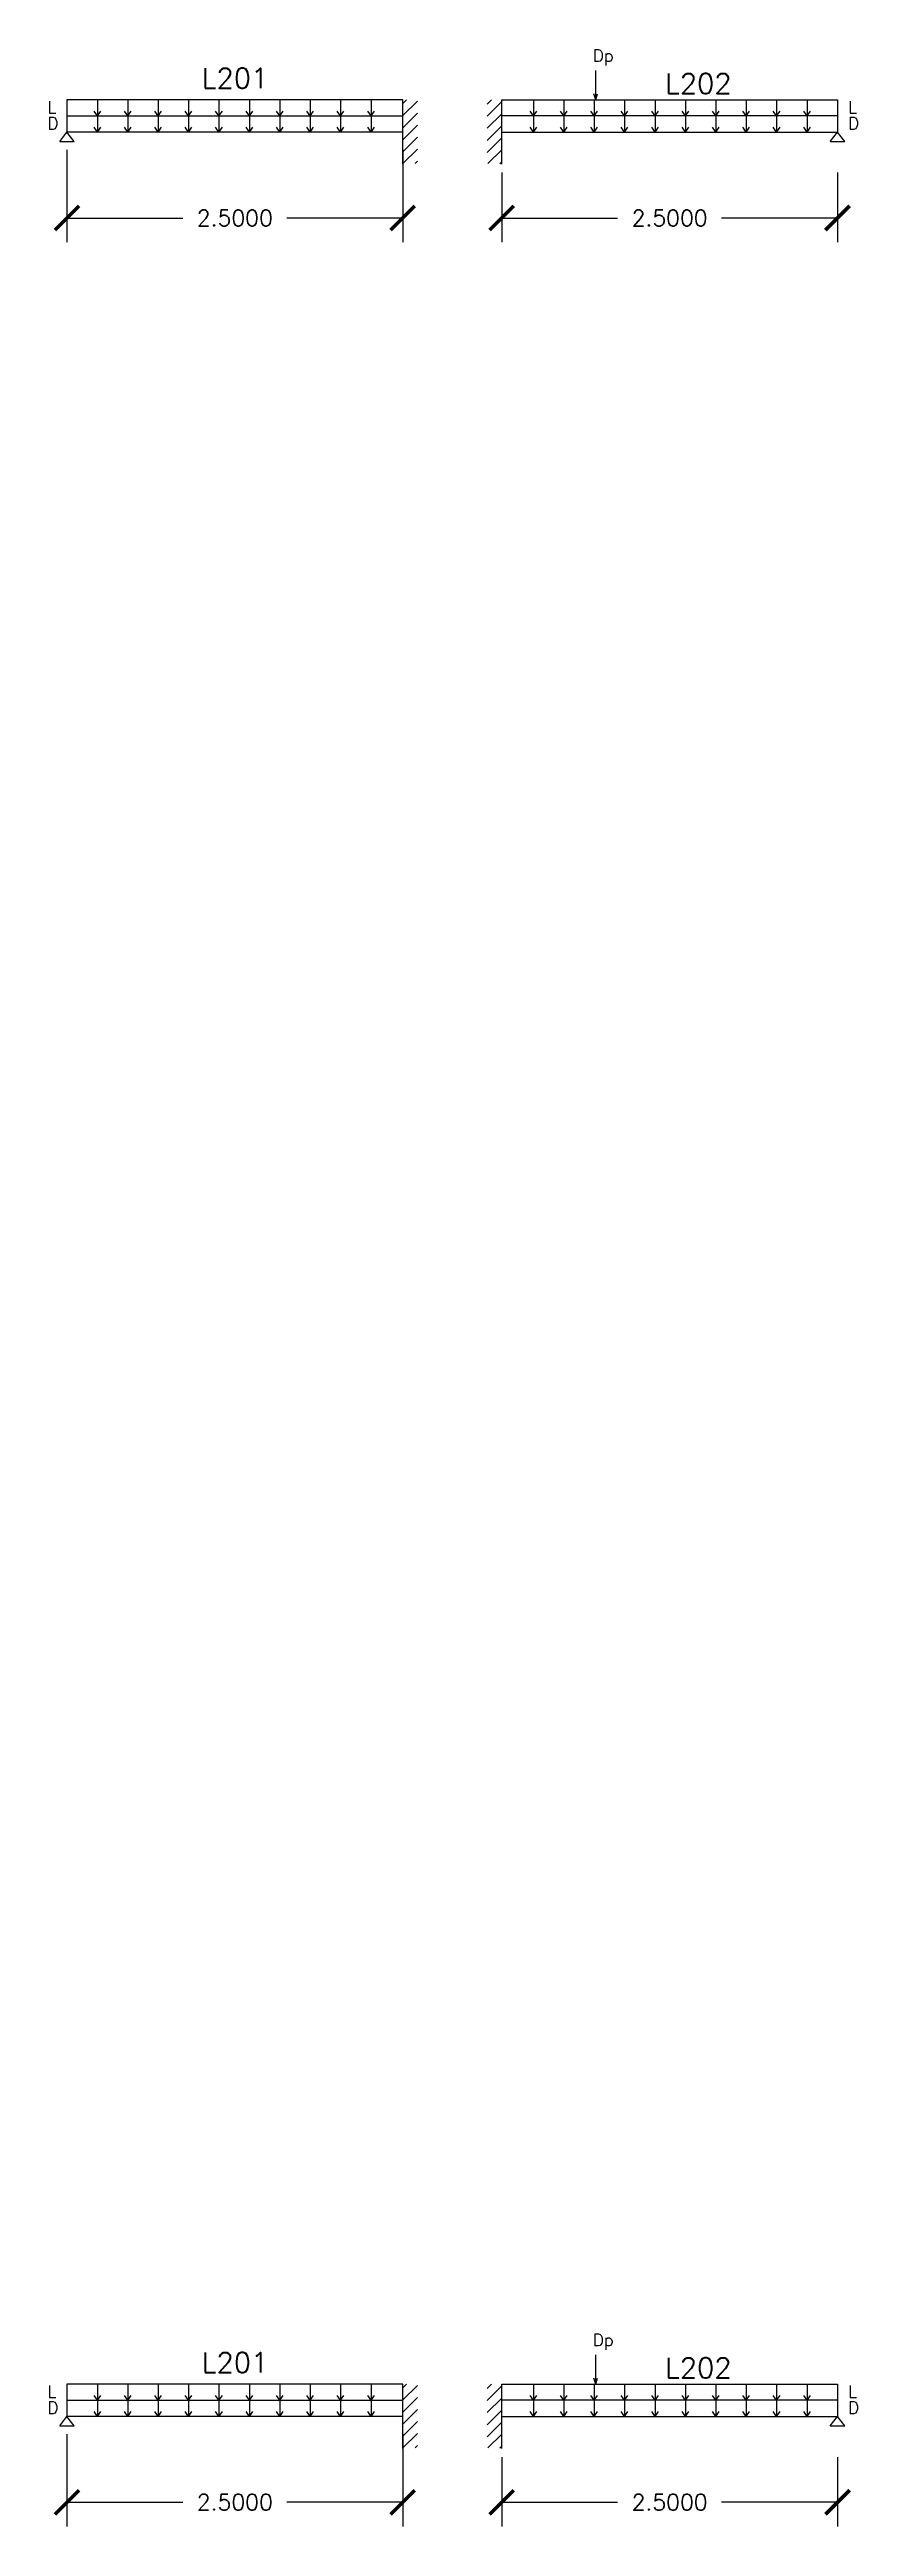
# Model space of a CAD drawing. Header units: inches. Extents: x 59 to 371, y 58 to 151.
# Drawn here: x 147.33 to 153.35, y 59.45 to 77.89 of the extents above; entities that cross this region are included whole.
import ezdxf

# ---------------------------------------------------------------- set-up
doc = ezdxf.new("R2010")
doc.units = ezdxf.units.IN
doc.header["$MEASUREMENT"] = 0
doc.layers.add('Textos', color=2, linetype='Continuous')
doc.styles.add('ROMANS', font='romans')
doc.styles.get("Standard").update_dxf_attribs({"font": 'arial.ttf'})
doc.dimstyles.get("Standard").update_dxf_attribs({"dimtxt": 0.18, "dimasz": 0.18, "dimexe": 0.18, "dimexo": 0.0625, "dimgap": 0.09, "dimtad": 0, "dimtih": 1, "dimtoh": 1, "dimdec": 4, "dimzin": 0, "dimdsep": 46, "dimtxsty": 'Standard', "dimcen": 0.09, "dimadec": 0, "dimazin": 0, "dimtfac": 1, "dimtdec": 4, "dimtofl": 0, "dimtmove": 0, "dimatfit": 3, "dimfxl": 0, "dimtolj": 1, "dimtzin": 0, "dimarcsym": 0})

msp = doc.modelspace()

# ---------------------------------------------------------------- texts
at = {"layer": 'Textos', "attachment_point": 1}
for s, insert, char_height in [('{\\Fromans|c0;Dp}', (151.37874, 77.88727), 0.09), ('{\\Fromans|c0;L201}', (148.46698, 77.74904), 0.15), ('{\\Fromans|c0;L202}', (151.91653, 77.70897), 0.15), ('{\\Fromans|c0;L}', (147.31778, 77.50273), 0.09), ('{\\Fromans|c0;L}', (153.2792, 77.50273), 0.09), ('{\\Fromans|c0;D}', (147.31778, 77.38284), 0.09), ('{\\Fromans|c0;D}', (153.2792, 77.38284), 0.09), ('{\\Fromans|c0;Dp}', (151.37874, 60.88069), 0.09), ('{\\Fromans|c0;L201}', (148.46698, 60.74246), 0.15), ('{\\Fromans|c0;L202}', (151.91653, 60.70239), 0.15), ('{\\Fromans|c0;L}', (147.31778, 60.49615), 0.09), ('{\\Fromans|c0;L}', (153.2792, 60.49615), 0.09), ('{\\Fromans|c0;D}', (147.31778, 60.37625), 0.09), ('{\\Fromans|c0;D}', (153.2792, 60.37625), 0.09)]:
    msp.add_mtext_dynamic_manual_height_columns(s, width=1.5108726, gutter_width=12.5, heights=[0], dxfattribs=dict(at, insert=insert, char_height=char_height))

# ---------------------------------------------------------------- blocks, each defined once
blk = doc.blocks.new('_ARCHTICK')
at = {"color": 0, "linetype": 'ByBlock', "const_width": 0.15}
blk.add_lwpolyline([(-0.5, -0.5), (0.5, 0.5)], dxfattribs=at)
blk = doc.blocks.new('*D44')
at = {"color": 0, "lineweight": -2}
for p, q in [((147.463, 77.141), (147.463, 76.453)), ((149.963, 77.141), (149.963, 76.453))]:
    blk.add_line(p, q, dxfattribs=at)
at = {"color": 2, "lineweight": -2}
for p, q in [((147.463, 76.633), (148.326, 76.633)), ((149.963, 76.633), (149.1, 76.633))]:
    blk.add_line(p, q, dxfattribs=at)
at = {"layer": 'DEFPOINTS', "color": 0}
for p in [(147.463, 77.204), (149.963, 77.204), (149.963, 76.633)]:
    blk.add_point(p, dxfattribs=at)
at = {"color": 2, "lineweight": -2, "xscale": 0.18, "yscale": 0.18, "zscale": 0.18, "rotation": 180}
blk.add_blockref('_ARCHTICK', (147.463, 76.633), dxfattribs=at)
at = {"color": 2, "lineweight": -2, "xscale": 0.18, "yscale": 0.18, "zscale": 0.18}
blk.add_blockref('_ARCHTICK', (149.963, 76.633), dxfattribs=at)
at = {"color": 2, "insert": (148.713, 76.633), "char_height": 0.12, "attachment_point": 5, "style": 'ROMANS'}
blk.add_mtext('\\A1;2.5000', dxfattribs=at)
blk = doc.blocks.new('*D45')
at = {"color": 0, "lineweight": -2}
for p, q in [((150.7, 76.971), (150.7, 76.453)), ((153.2, 76.971), (153.2, 76.453))]:
    blk.add_line(p, q, dxfattribs=at)
at = {"color": 2, "lineweight": -2}
for p, q in [((150.7, 76.633), (151.563, 76.633)), ((153.2, 76.633), (152.337, 76.633))]:
    blk.add_line(p, q, dxfattribs=at)
at = {"layer": 'DEFPOINTS', "color": 0}
for p in [(150.7, 77.033), (153.2, 77.033), (153.2, 76.633)]:
    blk.add_point(p, dxfattribs=at)
at = {"color": 2, "lineweight": -2, "xscale": 0.18, "yscale": 0.18, "zscale": 0.18, "rotation": 180}
blk.add_blockref('_ARCHTICK', (150.7, 76.633), dxfattribs=at)
at = {"color": 2, "lineweight": -2, "xscale": 0.18, "yscale": 0.18, "zscale": 0.18}
blk.add_blockref('_ARCHTICK', (153.2, 76.633), dxfattribs=at)
at = {"color": 2, "insert": (151.95, 76.633), "char_height": 0.12, "attachment_point": 5, "style": 'ROMANS'}
blk.add_mtext('\\A1;2.5000', dxfattribs=at)
blk = doc.blocks.new('*D71')
at = {"color": 0, "lineweight": -2}
for p, q in [((147.463, 60.135), (147.463, 59.447)), ((149.963, 60.135), (149.963, 59.447))]:
    blk.add_line(p, q, dxfattribs=at)
at = {"color": 2, "lineweight": -2}
for p, q in [((147.463, 59.627), (148.326, 59.627)), ((149.963, 59.627), (149.1, 59.627))]:
    blk.add_line(p, q, dxfattribs=at)
at = {"layer": 'DEFPOINTS', "color": 0}
for p in [(147.463, 60.197), (149.963, 60.197), (149.963, 59.627)]:
    blk.add_point(p, dxfattribs=at)
at = {"color": 2, "lineweight": -2, "xscale": 0.18, "yscale": 0.18, "zscale": 0.18, "rotation": 180}
blk.add_blockref('_ARCHTICK', (147.463, 59.627), dxfattribs=at)
at = {"color": 2, "lineweight": -2, "xscale": 0.18, "yscale": 0.18, "zscale": 0.18}
blk.add_blockref('_ARCHTICK', (149.963, 59.627), dxfattribs=at)
at = {"color": 2, "insert": (148.713, 59.627), "char_height": 0.12, "attachment_point": 5, "style": 'ROMANS'}
blk.add_mtext('\\A1;2.5000', dxfattribs=at)
blk = doc.blocks.new('*D72')
at = {"color": 0, "lineweight": -2}
for p, q in [((150.7, 59.964), (150.7, 59.447)), ((153.2, 59.964), (153.2, 59.447))]:
    blk.add_line(p, q, dxfattribs=at)
at = {"color": 2, "lineweight": -2}
for p, q in [((150.7, 59.627), (151.563, 59.627)), ((153.2, 59.627), (152.337, 59.627))]:
    blk.add_line(p, q, dxfattribs=at)
at = {"layer": 'DEFPOINTS', "color": 0}
for p in [(150.7, 60.027), (153.2, 60.027), (153.2, 59.627)]:
    blk.add_point(p, dxfattribs=at)
at = {"color": 2, "lineweight": -2, "xscale": 0.18, "yscale": 0.18, "zscale": 0.18, "rotation": 180}
blk.add_blockref('_ARCHTICK', (150.7, 59.627), dxfattribs=at)
at = {"color": 2, "lineweight": -2, "xscale": 0.18, "yscale": 0.18, "zscale": 0.18}
blk.add_blockref('_ARCHTICK', (153.2, 59.627), dxfattribs=at)
at = {"color": 2, "insert": (151.95, 59.627), "char_height": 0.12, "attachment_point": 5, "style": 'ROMANS'}
blk.add_mtext('\\A1;2.5000', dxfattribs=at)

# ---------------------------------------------------------------- dimensions: what is measured, and where the dimension line sits
for base, p1, p2, picture, middle in [((149.96289, 76.63346), (147.46289, 77.20383), (149.96289, 77.20383), '*D44', (148.71289, 76.63346)), ((153.19977, 76.63346), (150.69977, 77.03347), (153.19977, 77.03347), '*D45', (151.94977, 76.63346)), ((149.96289, 59.62688), (147.46289, 60.19724), (149.96289, 60.19724), '*D71', (148.71289, 59.62688)), ((153.19977, 59.62688), (150.69977, 60.02689), (153.19977, 60.02689), '*D72', (151.94977, 59.62688))]:
    dim = msp.add_linear_dim(base=base, p1=p1, p2=p2, dimstyle='Standard', override={"dimtxt": 0.12, "dimtxsty": 'ROMANS', "dimblk": 'ARCHTICK', "dimsah": 0, "dimse1": 0, "dimse2": 0, "dimclrd": 2, "dimclrt": 2, "dimfxl": 1.25})
    dim.commit()
    dim.dimension.update_dxf_attribs({"geometry": picture, "text_midpoint": middle})

# ---------------------------------------------------------------- hatches: boundary and pattern name
h = msp.add_hatch()
h.set_pattern_fill('ANSI31', color=8, scale=0.02)
h.set_pattern_definition([(45, (-114.822755, -112.854237), (-0.04490128, 0.04490128), [])])
h.paths.add_polyline_path([(149.96289, 77.51305), (150.07171, 77.51305), (150.07171, 77.03781), (149.96289, 77.03781)])
h = msp.add_hatch()
h.set_pattern_fill('ANSI31', color=8, scale=0.02)
h.set_pattern_definition([(45, (-111.58587, -112.854237), (-0.04490128, 0.04490128), [])])
h.paths.add_polyline_path([(150.69977, 77.51305), (150.59096, 77.51305), (150.59096, 77.03781), (150.69977, 77.03781)])
h = msp.add_hatch()
h.set_pattern_fill('ANSI31', color=8, scale=0.02)
h.set_pattern_definition([(45, (-114.822755, -129.86082), (-0.04490128, 0.04490128), [])])
h.paths.add_polyline_path([(149.96289, 60.50646), (150.07171, 60.50646), (150.07171, 60.03122), (149.96289, 60.03122)])
h = msp.add_hatch()
h.set_pattern_fill('ANSI31', color=8, scale=0.02)
h.set_pattern_definition([(45, (-111.58587, -129.86082), (-0.04490128, 0.04490128), [])])
h.paths.add_polyline_path([(150.69977, 60.50646), (150.59096, 60.50646), (150.59096, 60.03122), (150.69977, 60.03122)])

# ---------------------------------------------------------------- linework, layer by layer
for p, q in [((151.39977, 77.51305), (151.39977, 77.73161)), ((149.96289, 77.51305), (147.46289, 77.51305)), ((147.46289, 77.51305), (147.46289, 77.27326)), ((147.68929, 77.51305), (147.68929, 77.27326)), ((147.91569, 77.51305), (147.91569, 77.27326)), ((148.14209, 77.51305), (148.14209, 77.27326)), ((148.36849, 77.51305), (148.36849, 77.27326)), ((148.59488, 77.51305), (148.59488, 77.27326)), ((148.82128, 77.51305), (148.82128, 77.27326)), ((149.04768, 77.51305), (149.04768, 77.27326)), ((149.27408, 77.51305), (149.27408, 77.27326)), ((149.50048, 77.51305), (149.50048, 77.27326)), ((149.72688, 77.51305), (149.72688, 77.27326)), ((149.96289, 77.03347), (149.96289, 77.51305)), ((150.69977, 77.03347), (150.69977, 77.51305)), ((150.69977, 77.51305), (153.19977, 77.51305)), ((150.93578, 77.51305), (150.93578, 77.27326)), ((151.16218, 77.51305), (151.16218, 77.27326)), ((151.39977, 77.51305), (151.3867, 77.55858)), ((151.38858, 77.51305), (151.38858, 77.27326)), ((151.39977, 77.51305), (151.41285, 77.55858)), ((151.61498, 77.51305), (151.61498, 77.27326)), ((151.84138, 77.51305), (151.84138, 77.27326)), ((152.06778, 77.51305), (152.06778, 77.27326)), ((152.29418, 77.51305), (152.29418, 77.27326)), ((152.52058, 77.51305), (152.52058, 77.27326)), ((152.74698, 77.51305), (152.74698, 77.27326)), ((152.97338, 77.51305), (152.97338, 77.27326)), ((153.19977, 77.51305), (153.19977, 77.27326)), ((147.40928, 77.20383), (147.46289, 77.27326)), ((147.46289, 77.39316), (149.96289, 77.39316)), ((149.96289, 77.27326), (147.46289, 77.27326)), ((147.51649, 77.20383), (147.46289, 77.27326)), ((147.68929, 77.39316), (147.66432, 77.42914)), ((147.68929, 77.27326), (147.66432, 77.30924)), ((147.68929, 77.39316), (147.71425, 77.42914)), ((147.68929, 77.27326), (147.71425, 77.30924)), ((147.91569, 77.39316), (147.89072, 77.42914)), ((147.91569, 77.27326), (147.89072, 77.30924)), ((147.91569, 77.39316), (147.94065, 77.42914)), ((147.91569, 77.27326), (147.94065, 77.30924)), ((148.14209, 77.39316), (148.11712, 77.42914)), ((148.14209, 77.27326), (148.11712, 77.30924)), ((148.14209, 77.39316), (148.16705, 77.42914)), ((148.14209, 77.27326), (148.16705, 77.30924)), ((148.36849, 77.39316), (148.34352, 77.42914)), ((148.36849, 77.27326), (148.34352, 77.30924)), ((148.36849, 77.39316), (148.39345, 77.42914)), ((148.36849, 77.27326), (148.39345, 77.30924)), ((148.59488, 77.39316), (148.56992, 77.42914)), ((148.59488, 77.27326), (148.56992, 77.30924)), ((148.59488, 77.39316), (148.61985, 77.42914)), ((148.59488, 77.27326), (148.61985, 77.30924)), ((148.82128, 77.39316), (148.79632, 77.42914)), ((148.82128, 77.27326), (148.79632, 77.30924)), ((148.82128, 77.39316), (148.84625, 77.42914)), ((148.82128, 77.27326), (148.84625, 77.30924)), ((149.04768, 77.39316), (149.02272, 77.42914)), ((149.04768, 77.27326), (149.02272, 77.30924)), ((149.04768, 77.39316), (149.07265, 77.42914)), ((149.04768, 77.27326), (149.07265, 77.30924)), ((149.27408, 77.39316), (149.24912, 77.42914)), ((149.27408, 77.27326), (149.24912, 77.30924)), ((149.27408, 77.39316), (149.29905, 77.42914)), ((149.27408, 77.27326), (149.29905, 77.30924)), ((149.50048, 77.39316), (149.47552, 77.42914)), ((149.50048, 77.27326), (149.47552, 77.30924)), ((149.50048, 77.39316), (149.52545, 77.42914)), ((149.50048, 77.27326), (149.52545, 77.30924)), ((149.72688, 77.39316), (149.70192, 77.42914)), ((149.72688, 77.27326), (149.70192, 77.30924)), ((149.72688, 77.39316), (149.75185, 77.42914)), ((149.72688, 77.27326), (149.75185, 77.30924)), ((153.19977, 77.39316), (150.69977, 77.39316)), ((150.69977, 77.27326), (153.19977, 77.27326)), ((150.69977, 77.27326), (153.19977, 77.27326)), ((150.93578, 77.39316), (150.91081, 77.42914)), ((150.93578, 77.27326), (150.91081, 77.30924)), ((150.93578, 77.39316), (150.96074, 77.42914)), ((150.93578, 77.27326), (150.96074, 77.30924)), ((151.16218, 77.39316), (151.13721, 77.42914)), ((151.16218, 77.27326), (151.13721, 77.30924)), ((151.16218, 77.39316), (151.18714, 77.42914)), ((151.16218, 77.27326), (151.18714, 77.30924)), ((151.38858, 77.39316), (151.36361, 77.42914)), ((151.38858, 77.27326), (151.36361, 77.30924)), ((151.38858, 77.39316), (151.41354, 77.42914)), ((151.38858, 77.27326), (151.41354, 77.30924)), ((151.61498, 77.39316), (151.59001, 77.42914)), ((151.61498, 77.27326), (151.59001, 77.30924)), ((151.61498, 77.39316), (151.63994, 77.42914)), ((151.61498, 77.27326), (151.63994, 77.30924)), ((151.84138, 77.39316), (151.81641, 77.42914)), ((151.84138, 77.27326), (151.81641, 77.30924)), ((151.84138, 77.39316), (151.86634, 77.42914)), ((151.84138, 77.27326), (151.86634, 77.30924)), ((152.06778, 77.39316), (152.04281, 77.42914)), ((152.06778, 77.27326), (152.04281, 77.30924)), ((152.06778, 77.39316), (152.09274, 77.42914)), ((152.06778, 77.27326), (152.09274, 77.30924)), ((152.29418, 77.39316), (152.26921, 77.42914)), ((152.29418, 77.27326), (152.26921, 77.30924)), ((152.29418, 77.39316), (152.31914, 77.42914)), ((152.29418, 77.27326), (152.31914, 77.30924)), ((152.52058, 77.39316), (152.49561, 77.42914)), ((152.52058, 77.27326), (152.49561, 77.30924)), ((152.52058, 77.39316), (152.54554, 77.42914)), ((152.52058, 77.27326), (152.54554, 77.30924)), ((152.74698, 77.39316), (152.72201, 77.42914)), ((152.74698, 77.27326), (152.72201, 77.30924)), ((152.74698, 77.39316), (152.77194, 77.42914)), ((152.74698, 77.27326), (152.77194, 77.30924)), ((152.97338, 77.39316), (152.94841, 77.42914)), ((152.97338, 77.27326), (152.94841, 77.30924)), ((152.97338, 77.39316), (152.99834, 77.42914)), ((152.97338, 77.27326), (152.99834, 77.30924)), ((153.14617, 77.20383), (153.19977, 77.27326)), ((153.25338, 77.20383), (153.19977, 77.27326)), ((147.40928, 77.20383), (147.51649, 77.20383)), ((153.14617, 77.20383), (153.25338, 77.20383)), ((151.39977, 60.50646), (151.39977, 60.72503)), ((149.96289, 60.50646), (147.46289, 60.50646)), ((147.46289, 60.50646), (147.46289, 60.26668)), ((147.68929, 60.50646), (147.68929, 60.26668)), ((147.91569, 60.50646), (147.91569, 60.26668)), ((148.14209, 60.50646), (148.14209, 60.26668)), ((148.36849, 60.50646), (148.36849, 60.26668)), ((148.59488, 60.50646), (148.59488, 60.26668)), ((148.82128, 60.50646), (148.82128, 60.26668)), ((149.04768, 60.50646), (149.04768, 60.26668)), ((149.27408, 60.50646), (149.27408, 60.26668)), ((149.50048, 60.50646), (149.50048, 60.26668)), ((149.72688, 60.50646), (149.72688, 60.26668)), ((149.96289, 60.02689), (149.96289, 60.50646)), ((150.69977, 60.02689), (150.69977, 60.50646)), ((150.69977, 60.50646), (153.19977, 60.50646)), ((150.93578, 60.50646), (150.93578, 60.26668)), ((151.16218, 60.50646), (151.16218, 60.26668)), ((151.39977, 60.50646), (151.3867, 60.552)), ((151.38858, 60.50646), (151.38858, 60.26668)), ((151.39977, 60.50646), (151.41285, 60.552)), ((151.61498, 60.50646), (151.61498, 60.26668)), ((151.84138, 60.50646), (151.84138, 60.26668)), ((152.06778, 60.50646), (152.06778, 60.26668)), ((152.29418, 60.50646), (152.29418, 60.26668)), ((152.52058, 60.50646), (152.52058, 60.26668)), ((152.74698, 60.50646), (152.74698, 60.26668)), ((152.97338, 60.50646), (152.97338, 60.26668)), ((153.19977, 60.50646), (153.19977, 60.26668)), ((147.46289, 60.38657), (149.96289, 60.38657)), ((147.68929, 60.38657), (147.66432, 60.42255)), ((147.68929, 60.26668), (147.66432, 60.30266)), ((147.68929, 60.38657), (147.71425, 60.42255)), ((147.68929, 60.26668), (147.71425, 60.30266)), ((147.91569, 60.38657), (147.89072, 60.42255)), ((147.91569, 60.26668), (147.89072, 60.30266)), ((147.91569, 60.38657), (147.94065, 60.42255)), ((147.91569, 60.26668), (147.94065, 60.30266)), ((148.14209, 60.38657), (148.11712, 60.42255)), ((148.14209, 60.26668), (148.11712, 60.30266)), ((148.14209, 60.38657), (148.16705, 60.42255)), ((148.14209, 60.26668), (148.16705, 60.30266)), ((148.36849, 60.38657), (148.34352, 60.42255)), ((148.36849, 60.26668), (148.34352, 60.30266)), ((148.36849, 60.38657), (148.39345, 60.42255)), ((148.36849, 60.26668), (148.39345, 60.30266)), ((148.59488, 60.38657), (148.56992, 60.42255)), ((148.59488, 60.26668), (148.56992, 60.30266)), ((148.59488, 60.38657), (148.61985, 60.42255)), ((148.59488, 60.26668), (148.61985, 60.30266)), ((148.82128, 60.38657), (148.79632, 60.42255)), ((148.82128, 60.26668), (148.79632, 60.30266)), ((148.82128, 60.38657), (148.84625, 60.42255)), ((148.82128, 60.26668), (148.84625, 60.30266)), ((149.04768, 60.38657), (149.02272, 60.42255)), ((149.04768, 60.26668), (149.02272, 60.30266)), ((149.04768, 60.38657), (149.07265, 60.42255)), ((149.04768, 60.26668), (149.07265, 60.30266)), ((149.27408, 60.38657), (149.24912, 60.42255)), ((149.27408, 60.26668), (149.24912, 60.30266)), ((149.27408, 60.38657), (149.29905, 60.42255)), ((149.27408, 60.26668), (149.29905, 60.30266)), ((149.50048, 60.38657), (149.47552, 60.42255)), ((149.50048, 60.26668), (149.47552, 60.30266)), ((149.50048, 60.38657), (149.52545, 60.42255)), ((149.50048, 60.26668), (149.52545, 60.30266)), ((149.72688, 60.38657), (149.70192, 60.42255)), ((149.72688, 60.26668), (149.70192, 60.30266)), ((149.72688, 60.38657), (149.75185, 60.42255)), ((149.72688, 60.26668), (149.75185, 60.30266)), ((153.19977, 60.38657), (150.69977, 60.38657)), ((150.93578, 60.38657), (150.91081, 60.42255)), ((150.93578, 60.26668), (150.91081, 60.30266)), ((150.93578, 60.38657), (150.96074, 60.42255)), ((150.93578, 60.26668), (150.96074, 60.30266)), ((151.16218, 60.38657), (151.13721, 60.42255)), ((151.16218, 60.26668), (151.13721, 60.30266)), ((151.16218, 60.38657), (151.18714, 60.42255)), ((151.16218, 60.26668), (151.18714, 60.30266)), ((151.38858, 60.38657), (151.36361, 60.42255)), ((151.38858, 60.26668), (151.36361, 60.30266)), ((151.38858, 60.38657), (151.41354, 60.42255)), ((151.38858, 60.26668), (151.41354, 60.30266)), ((151.61498, 60.38657), (151.59001, 60.42255)), ((151.61498, 60.26668), (151.59001, 60.30266)), ((151.61498, 60.38657), (151.63994, 60.42255)), ((151.61498, 60.26668), (151.63994, 60.30266)), ((151.84138, 60.38657), (151.81641, 60.42255)), ((151.84138, 60.26668), (151.81641, 60.30266)), ((151.84138, 60.38657), (151.86634, 60.42255)), ((151.84138, 60.26668), (151.86634, 60.30266)), ((152.06778, 60.38657), (152.04281, 60.42255)), ((152.06778, 60.26668), (152.04281, 60.30266)), ((152.06778, 60.38657), (152.09274, 60.42255)), ((152.06778, 60.26668), (152.09274, 60.30266)), ((152.29418, 60.38657), (152.26921, 60.42255)), ((152.29418, 60.26668), (152.26921, 60.30266)), ((152.29418, 60.38657), (152.31914, 60.42255)), ((152.29418, 60.26668), (152.31914, 60.30266)), ((152.52058, 60.38657), (152.49561, 60.42255)), ((152.52058, 60.26668), (152.49561, 60.30266)), ((152.52058, 60.38657), (152.54554, 60.42255)), ((152.52058, 60.26668), (152.54554, 60.30266)), ((152.74698, 60.38657), (152.72201, 60.42255)), ((152.74698, 60.26668), (152.72201, 60.30266)), ((152.74698, 60.38657), (152.77194, 60.42255)), ((152.74698, 60.26668), (152.77194, 60.30266)), ((152.97338, 60.38657), (152.94841, 60.42255)), ((152.97338, 60.26668), (152.94841, 60.30266)), ((152.97338, 60.38657), (152.99834, 60.42255)), ((152.97338, 60.26668), (152.99834, 60.30266)), ((147.40928, 60.19724), (147.46289, 60.26668)), ((147.40928, 60.19724), (147.51649, 60.19724)), ((149.96289, 60.26668), (147.46289, 60.26668)), ((147.51649, 60.19724), (147.46289, 60.26668)), ((150.69977, 60.26668), (153.19977, 60.26668)), ((150.69977, 60.26668), (153.19977, 60.26668)), ((153.14617, 60.19724), (153.19977, 60.26668)), ((153.14617, 60.19724), (153.25338, 60.19724)), ((153.25338, 60.19724), (153.19977, 60.26668))]:
    msp.add_line(p, q)

msp.set_redraw_order([(e.dxf.handle, doc.entitydb.next_handle()) for e in msp.query("TEXT MTEXT ATTDEF DIMENSION ARC_DIMENSION")])  # texts and dimensions are drawn at this point

doc.saveas('drawing.dxf')
